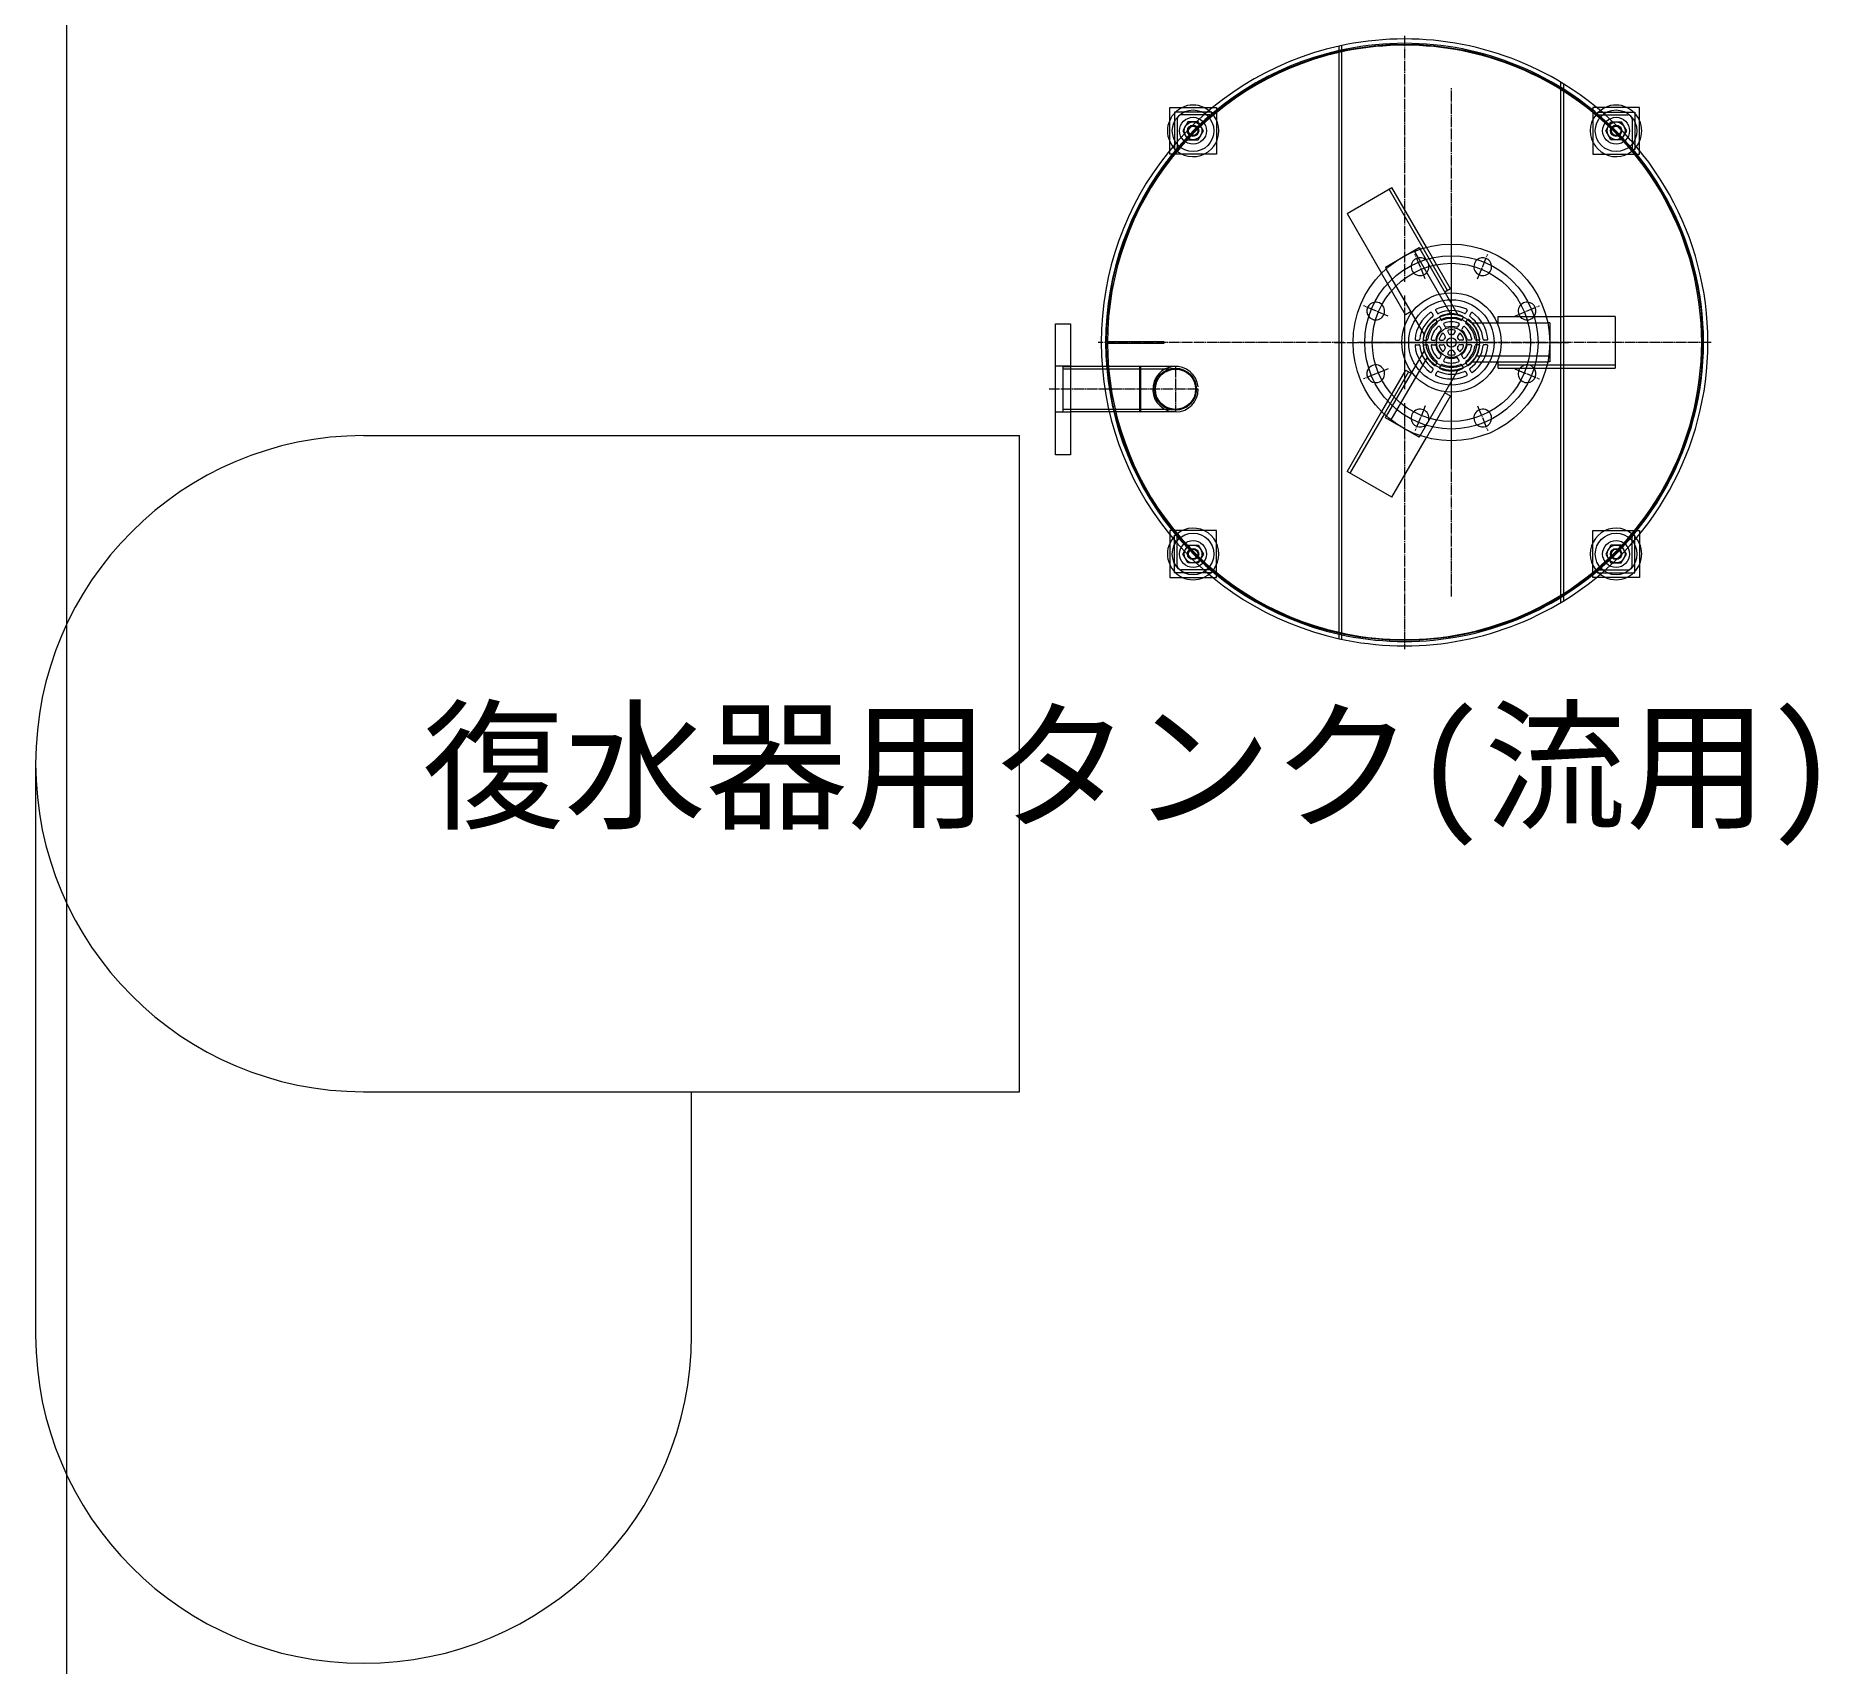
# Model space of a CAD drawing. Units: millimetres at full size. Extents: x -21196 to 21204, y -11807 to 11807.
# Drawn here: x -18629 to -16725, y -481 to 1257 of the extents above; entities that cross this region are included whole.
import ezdxf
from ezdxf.enums import TextEntityAlignment as Align

# ---------------------------------------------------------------- set-up
doc = ezdxf.new("R2010")
doc.units = ezdxf.units.MM
doc.header["$LTSCALE"] = 0.5
doc.linetypes.add('USER4', pattern=[27.1, 22, -1.7, 1.7, -1.7])
for name, color, linetype, lineweight in [('0-4_0-2(241129配置図菊池追記(立面図).jww)(機器配置図 260128.dwg)', 7, 'Continuous', 9), ('0-5_0-6(241129配置図菊池追記(立面図).jww)(機器配置図 260128.dwg)', 7, 'Continuous', 18), ('1-0_設備-5(241129配置図菊池追記(立面図).jww)(機器配置図 260128.dwg)', 7, 'Continuous', 9)]:
    doc.layers.add(name, color=color, linetype=linetype, lineweight=lineweight)
doc.layers.add('1-1_設備-D(241129配置図菊池追記(立面図).jww)(機器配置図 260128.dwg)', color=7, linetype='Continuous')
doc.styles.add('ＭＳ ゴシック', font='')
doc.styles.get('ＭＳ ゴシック').set_extended_font_data('MS Gothic')

msp = doc.modelspace()

# ---------------------------------------------------------------- texts
at = {"layer": '1-1_設備-D(241129配置図菊池追記(立面図).jww)(機器配置図 260128.dwg)', "style": 'ＭＳ ゴシック'}
msp.add_text('復水器用タンク(流用)', height=110.9, dxfattribs=at).set_placement((-18215.6005, 388.5531), align=Align.BOTTOM_LEFT)

# ---------------------------------------------------------------- linework, layer by layer
at = {"layer": '0-4_0-2(241129配置図菊池追記(立面図).jww)(機器配置図 260128.dwg)', "lineweight": 18}
msp.add_line((-18595.7815, 10425.8041), (-18595.7815, -9466.0957), dxfattribs=at)
at = {"layer": '0-5_0-6(241129配置図菊池追記(立面図).jww)(機器配置図 260128.dwg)', "lineweight": 9}
for p, q in [((-18278.5307, 830.1342), (-17577.9689, 830.1342)), ((-18628.8107, 479.8542), (-18628.8107, -130.4458)), ((-18278.5307, 129.5742), (-17577.9689, 129.5742)), ((-17928.2507, -130.4458), (-17928.2507, 129.5742))]:
    msp.add_line(p, q, dxfattribs=at)
at = {"layer": '0-5_0-6(241129配置図菊池追記(立面図).jww)(機器配置図 260128.dwg)'}
msp.add_line((-17577.9689, 129.5624), (-17577.9689, 830.1242), dxfattribs=at)
for centre, start, end in [((-18278.5307, 479.8542), 90, 270), ((-18278.5307, -130.4458), 180, 270), ((-18278.5307, -130.4458), 270, 0)]:
    msp.add_arc(centre, 350.28, start, end, dxfattribs=at)
at = {"layer": '1-0_設備-5(241129配置図菊池追記(立面図).jww)(機器配置図 260128.dwg)', "linetype": 'USER4'}
for p, q in [((-17166.5306, 1257.1519), (-17166.5306, 994.4519)), ((-17116.5306, 658.3587), (-17116.5306, 1200.9451)), ((-17116.5306, 804.6519), (-17116.5306, 1054.6519)), ((-17144.4486, 997.3737), (-17155.3269, 1023.7145)), ((-17088.6126, 997.3737), (-17077.7344, 1023.7145)), ((-17166.5306, 979.6519), (-17166.5306, 879.6519)), ((-17184.1582, 957.7975), (-17210.476, 968.7311)), ((-17048.9031, 957.7975), (-17022.5852, 968.7311)), ((-17231.3306, 929.6519), (-17494.0306, 929.6519)), ((-17241.5306, 929.6519), (-16991.5306, 929.6519)), ((-17116.5306, 929.6519), (-17216.5306, 929.6519)), ((-17076.5306, 929.6519), (-17156.5306, 929.6519)), ((-16839.0306, 929.6519), (-17101.7306, 929.6519)), ((-17411.2296, 903.9519), (-17411.2296, 855.3519)), ((-17184.1582, 901.5064), (-17210.476, 890.5727)), ((-17048.9031, 901.5064), (-17022.5852, 890.5727)), ((-17386.9296, 879.6519), (-17546.236, 879.6519)), ((-17166.5306, 864.8519), (-17166.5306, 602.1519)), ((-17144.4486, 861.9301), (-17155.3269, 835.5893)), ((-17088.6126, 861.9301), (-17077.7344, 835.5893))]:
    msp.add_line(p, q, dxfattribs=at)
at = {"layer": '1-0_設備-5(241129配置図菊池追記(立面図).jww)(機器配置図 260128.dwg)'}
for p, q in [((-17236.5306, 613.304), (-17236.5306, 1245.9998)), ((-17233.5306, 612.6551), (-17233.5306, 1246.6488)), ((-16999.5306, 652.0065), (-16999.5306, 1207.2974)), ((-16996.5306, 653.8331), (-16996.5306, 1205.4707)), ((-17417.4785, 1180.5998), (-17371.4725, 1180.5998)), ((-17417.4785, 1134.5938), (-17417.4785, 1180.5998)), ((-17409.4785, 1168.0998), (-17409.4785, 1137.5998)), ((-17374.4785, 1172.5998), (-17404.9785, 1172.5998)), ((-17397.9633, 1165.0998), (-17403.4481, 1155.5998)), ((-17386.9937, 1165.0998), (-17397.9633, 1165.0998)), ((-17381.5088, 1155.5998), (-17386.9937, 1165.0998)), ((-17372.4785, 1175.5998), (-17372.4785, 1174.5998)), ((-17371.4725, 1180.5998), (-17367.4785, 1180.5998)), ((-16961.5887, 1180.5998), (-16965.5828, 1180.5998)), ((-16915.5828, 1180.5998), (-16961.5887, 1180.5998)), ((-16960.5828, 1175.5998), (-16960.5828, 1174.5998)), ((-16958.5828, 1172.5998), (-16928.0828, 1172.5998)), ((-16951.5524, 1155.5998), (-16946.0676, 1165.0998)), ((-16946.0676, 1165.0998), (-16935.0979, 1165.0998)), ((-16935.0979, 1165.0998), (-16929.6131, 1155.5998)), ((-16923.5828, 1168.0998), (-16923.5828, 1137.5998)), ((-16915.5828, 1134.5938), (-16915.5828, 1180.5998)), ((-17403.4481, 1155.5998), (-17397.9633, 1146.0998)), ((-17397.9633, 1146.0998), (-17386.9937, 1146.0998)), ((-17386.9937, 1146.0998), (-17381.5088, 1155.5998)), ((-16946.0676, 1146.0998), (-16951.5524, 1155.5998)), ((-16935.0979, 1146.0998), (-16946.0676, 1146.0998)), ((-16929.6131, 1155.5998), (-16935.0979, 1146.0998)), ((-17417.4785, 1130.5998), (-17417.4785, 1134.5938)), ((-17412.4785, 1135.5998), (-17411.4785, 1135.5998)), ((-16920.5828, 1135.5998), (-16921.5828, 1135.5998)), ((-16915.5828, 1130.5998), (-16915.5828, 1134.5938)), ((-17227.9357, 1067.4048), (-17180.1256, 1095.008)), ((-17146.7896, 1030.1974), (-17183.1874, 1093.2402)), ((-17143.279, 1031.1878), (-17180.1256, 1095.008)), ((-17227.9357, 1067.4048), (-17191.0891, 1003.5846)), ((-17187.0956, 1010.1548), (-17150.9656, 1031.0144)), ((-17150.9656, 1031.0144), (-17149.9192, 1029.2019)), ((-17109.2461, 958.7541), (-17149.9192, 1029.2019)), ((-17120.6874, 984.987), (-17146.7896, 1030.1974)), ((-17117.6256, 986.7548), (-17143.279, 1031.1878)), ((-17187.0956, 1010.1548), (-17186.0492, 1008.3423)), ((-17156.477, 1027.8324), (-17155.9743, 1026.9617)), ((-17117.1097, 959.6463), (-17155.9743, 1026.9617)), ((-17165.4357, 959.1516), (-17191.0891, 1003.5846)), ((-17145.3761, 937.8944), (-17186.0492, 1008.3423)), ((-17117.6256, 986.7548), (-17123.4656, 983.383)), ((-17166.5306, 962.0519), (-17166.5306, 897.2519)), ((-17159.5956, 962.5234), (-17165.4357, 959.1516)), ((-17137.6149, 961.171), (-17136.108, 958.5609)), ((-17133.3415, 953.7692), (-17131.8296, 951.1505)), ((-17133.2848, 963.671), (-17131.7778, 961.0609)), ((-17129.0114, 956.2692), (-17127.4995, 953.6505)), ((-17116.5306, 899.6519), (-17116.5306, 959.6519)), ((-17104.0499, 956.2692), (-17105.5618, 953.6505)), ((-17099.7764, 963.671), (-17101.2834, 961.0609)), ((-17099.7197, 953.7692), (-17101.2316, 951.1505)), ((-17095.4463, 961.171), (-17096.9533, 958.5609)), ((-17066.5306, 957.2551), (-16996.5306, 957.2551)), ((-17066.5306, 950.5116), (-17066.5306, 957.2551)), ((-16941.5306, 957.2551), (-16996.5306, 957.2551)), ((-16941.5306, 957.2551), (-16941.5306, 902.0487)), ((-17539.576, 809.6519), (-17539.576, 949.6519)), ((-17539.576, 949.6519), (-17523.576, 949.6519)), ((-17129.0488, 946.3341), (-17127.5239, 943.6928)), ((-17124.7187, 948.8341), (-17123.1938, 946.1928)), ((-17124.6957, 938.7942), (-17123.1116, 936.0504)), ((-17120.3656, 941.2942), (-17118.7814, 938.5504)), ((-17112.6957, 941.2942), (-17114.2798, 938.5504)), ((-17108.3656, 938.7942), (-17109.9497, 936.0504)), ((-17108.3425, 948.8341), (-17109.8675, 946.1928)), ((-17104.0124, 946.3341), (-17105.5373, 943.6928)), ((-17094.9697, 950.5116), (-17013.6235, 950.5116)), ((-17011.5306, 950.5116), (-17013.6235, 950.5116)), ((-17011.5306, 950.5116), (-17011.5306, 908.7923)), ((-17134.1306, 929.6519), (-17198.9306, 929.6519)), ((-17145.3761, 921.4094), (-17186.0492, 850.9616)), ((-17142.217, 914.1532), (-17181.0816, 846.8378)), ((-17154.3691, 932.1519), (-17151.3552, 932.1519)), ((-17154.3691, 927.1519), (-17151.3552, 927.1519)), ((-17086.5306, 929.6519), (-17146.5306, 929.6519)), ((-17145.8223, 932.1519), (-17142.7985, 932.1519)), ((-17145.8223, 927.1519), (-17142.7985, 927.1519)), ((-17137.2369, 932.1519), (-17134.1871, 932.1519)), ((-17137.2369, 927.1519), (-17134.1871, 927.1519)), ((-17129.0488, 912.9698), (-17127.5239, 915.611)), ((-17128.5306, 932.1519), (-17125.3624, 932.1519)), ((-17128.5306, 927.1519), (-17125.3624, 927.1519)), ((-17124.6957, 920.5096), (-17123.1116, 923.2534)), ((-17120.3656, 918.0096), (-17118.7814, 920.7534)), ((-17112.6957, 918.0096), (-17114.2798, 920.7534)), ((-17108.3656, 920.5096), (-17109.9497, 923.2534)), ((-17104.5306, 932.1519), (-17107.6989, 932.1519)), ((-17104.5306, 927.1519), (-17107.6989, 927.1519)), ((-17104.0124, 912.9698), (-17105.5373, 915.611)), ((-17095.8243, 932.1519), (-17098.8742, 932.1519)), ((-17095.8243, 927.1519), (-17098.8742, 927.1519)), ((-17090.2652, 915.1562), (-17012.536, 915.1562)), ((-17087.239, 932.1519), (-17090.2628, 932.1519)), ((-17087.239, 927.1519), (-17090.2628, 927.1519)), ((-17078.6921, 932.1519), (-17081.7061, 932.1519)), ((-17078.6921, 927.1519), (-17081.7061, 927.1519)), ((-17011.5306, 915.1562), (-17012.536, 915.1562)), ((-17523.576, 904.2019), (-17539.576, 904.2019)), ((-17531.576, 903.9519), (-17523.576, 903.9519)), ((-17531.576, 903.9519), (-17531.576, 855.3519)), ((-17490.6319, 901.1519), (-17531.576, 901.1519)), ((-17489.5097, 903.9519), (-17523.576, 903.9519)), ((-17411.2296, 901.1519), (-17490.6319, 901.1519)), ((-17411.2296, 903.9519), (-17489.5097, 903.9519)), ((-17449.5796, 903.9519), (-17449.5796, 855.3519)), ((-17448.8181, 903.9473), (-17449.5796, 902.7519)), ((-17448.8081, 903.7519), (-17448.8081, 855.5299)), ((-17165.4357, 900.1522), (-17191.0891, 855.7193)), ((-17162.3738, 898.3845), (-17188.476, 853.1741)), ((-17165.4357, 900.1522), (-17159.5956, 896.7805)), ((-17109.2461, 900.5498), (-17149.9192, 830.1019)), ((-17137.6149, 898.1328), (-17136.108, 900.743)), ((-17133.3415, 905.5346), (-17131.8296, 908.1533)), ((-17133.2848, 895.6328), (-17131.7778, 898.243)), ((-17129.0114, 903.0346), (-17127.4995, 905.6533)), ((-17124.7187, 910.4698), (-17123.1938, 913.111)), ((-17108.3425, 910.4698), (-17109.8675, 913.111)), ((-17104.0499, 903.0346), (-17105.5618, 905.6533)), ((-17099.7764, 895.6328), (-17101.2834, 898.243)), ((-17099.7197, 905.5346), (-17101.2316, 908.1533)), ((-17095.4463, 898.1328), (-17096.9533, 900.743)), ((-17094.9697, 908.7923), (-17013.6235, 908.7923)), ((-17066.5306, 902.0487), (-17066.5306, 908.7923)), ((-17066.5306, 905.5843), (-16996.5306, 905.5843)), ((-17066.5306, 902.0487), (-16996.5306, 902.0487)), ((-17011.5306, 908.7923), (-17013.6235, 908.7923)), ((-16996.5306, 905.5843), (-16941.5306, 905.5843)), ((-16996.5306, 902.0487), (-16941.5306, 902.0487)), ((-17490.6319, 858.1519), (-17531.576, 858.1519)), ((-17411.2296, 858.1519), (-17490.6319, 858.1519)), ((-17117.6256, 872.5491), (-17143.279, 828.1161)), ((-17123.4656, 875.9208), (-17117.6256, 872.5491)), ((-17523.576, 855.1019), (-17539.576, 855.1019)), ((-17531.576, 855.3519), (-17523.576, 855.3519)), ((-17481.8963, 855.3519), (-17523.576, 855.3519)), ((-17411.2296, 855.3519), (-17481.8963, 855.3519)), ((-17449.5796, 856.5519), (-17448.8011, 855.3299)), ((-17191.0891, 855.7193), (-17227.9357, 791.8991)), ((-17188.476, 853.1741), (-17224.8738, 790.1313)), ((-17187.0956, 849.1491), (-17186.0492, 850.9616)), ((-17150.9656, 828.2894), (-17187.0956, 849.1491)), ((-17181.5843, 845.9671), (-17181.0816, 846.8378)), ((-17180.1256, 764.2959), (-17143.279, 828.1161)), ((-17150.9656, 828.2894), (-17149.9192, 830.1019)), ((-17180.1256, 764.2959), (-17227.9357, 791.8991)), ((-17417.4785, 728.7041), (-17417.4785, 724.71)), ((-17417.4785, 724.71), (-17417.4785, 678.7041)), ((-17412.4785, 723.7041), (-17411.4785, 723.7041)), ((-16920.5828, 723.7041), (-16921.5828, 723.7041)), ((-16915.5828, 728.7041), (-16915.5828, 724.71)), ((-16915.5828, 724.71), (-16915.5828, 678.7041)), ((-17409.4785, 691.2041), (-17409.4785, 721.7041)), ((-17403.4481, 703.7041), (-17397.9633, 713.2041)), ((-17397.9633, 713.2041), (-17386.9937, 713.2041)), ((-17386.9937, 713.2041), (-17381.5088, 703.7041)), ((-16946.0676, 713.2041), (-16951.5524, 703.7041)), ((-16935.0979, 713.2041), (-16946.0676, 713.2041)), ((-16929.6131, 703.7041), (-16935.0979, 713.2041)), ((-16923.5828, 691.2041), (-16923.5828, 721.7041)), ((-17374.4785, 686.7041), (-17404.9785, 686.7041)), ((-17397.9633, 694.2041), (-17403.4481, 703.7041)), ((-17386.9937, 694.2041), (-17397.9633, 694.2041)), ((-17381.5088, 703.7041), (-17386.9937, 694.2041)), ((-16958.5828, 686.7041), (-16928.0828, 686.7041)), ((-16951.5524, 703.7041), (-16946.0676, 694.2041)), ((-16946.0676, 694.2041), (-16935.0979, 694.2041)), ((-16935.0979, 694.2041), (-16929.6131, 703.7041)), ((-17417.4785, 678.7041), (-17371.4725, 678.7041)), ((-17372.4785, 683.7041), (-17372.4785, 684.7041)), ((-17371.4725, 678.7041), (-17367.4785, 678.7041)), ((-16961.5887, 678.7041), (-16965.5828, 678.7041)), ((-16915.5828, 678.7041), (-16961.5887, 678.7041)), ((-16960.5828, 683.7041), (-16960.5828, 684.7041))]:
    msp.add_line(p, q, dxfattribs=at)
for points in [[(-17367.4785, 1180.5998), (-17367.4785, 1130.5998), (-17417.4785, 1130.5998)], [(-17372.4785, 1175.5998), (-17412.4785, 1175.5998), (-17412.4785, 1135.5998)], [(-16965.5828, 1180.5998), (-16965.5828, 1130.5998), (-16915.5828, 1130.5998)], [(-16960.5828, 1175.5998), (-16920.5828, 1175.5998), (-16920.5828, 1135.5998)], [(-17523.576, 949.6519), (-17523.576, 809.6519), (-17539.576, 809.6519)], [(-17367.4785, 678.7041), (-17367.4785, 728.7041), (-17417.4785, 728.7041)], [(-17372.4785, 683.7041), (-17412.4785, 683.7041), (-17412.4785, 723.7041)], [(-16965.5828, 678.7041), (-16965.5828, 728.7041), (-16915.5828, 728.7041)], [(-16960.5828, 683.7041), (-16920.5828, 683.7041), (-16920.5828, 723.7041)]]:
    msp.add_lwpolyline(points, dxfattribs=at)
msp.add_lwpolyline([(-17483.8483, 928.6519), (-17483.8483, 930.6519), (-17423.8483, 930.6519), (-17423.8483, 928.6519)], close=True, dxfattribs=at)
for centre, radius in [((-17166.5306, 929.6519), 318.319), ((-17392.4785, 1155.6076), 22.219), ((-17392.4785, 1155.5998), 14.392), ((-17392.4785, 1155.5998), 9.5), ((-17392.4785, 1155.5998), 6), ((-16940.5828, 1155.6076), 22.219), ((-16940.5828, 1155.5998), 14.392), ((-16940.5828, 1155.5998), 9.5), ((-16940.5828, 1155.5998), 6), ((-17392.4785, 1155.5998), 5.053), ((-16940.5828, 1155.5998), 5.053), ((-17116.5306, 929.6519), 105), ((-17116.5306, 929.6519), 105), ((-17116.5306, 929.6519), 92.5), ((-17116.5306, 929.6519), 84.5), ((-17116.5306, 929.6519), 53), ((-17116.5306, 929.6519), 45.612), ((-17116.5306, 929.6519), 30), ((-17116.5306, 929.6519), 27), ((-17116.5306, 929.6519), 16), ((-17116.5306, 929.6519), 5), ((-17411.4796, 879.6519), 22.5), ((-17411.2296, 879.6519), 21.5), ((-17392.4785, 703.6962), 22.219), ((-16940.5828, 703.6962), 22.219), ((-17392.4785, 703.7041), 14.392), ((-17392.4785, 703.7041), 9.5), ((-17392.4785, 703.7041), 6), ((-17392.4785, 703.7041), 5.053), ((-16940.5828, 703.7041), 14.392), ((-16940.5828, 703.7041), 9.5), ((-16940.5828, 703.7041), 6), ((-16940.5828, 703.7041), 5.053)]:
    msp.add_circle(centre, radius, dxfattribs=at)
for centre, radius, start, end in [((-17166.5306, 929.6519), 324, 102.477, 257.523), ((-17166.5306, 929.6519), 319.319, 102.663, 257.337), ((-17166.5306, 929.6519), 317.319, 102.744, 257.256), ((-17166.5306, 929.6519), 319.319, 57.833, 102.663), ((-17166.5306, 929.6519), 324, 58.353, 102.477), ((-17166.5306, 929.6519), 324, 58.353, 102.477), ((-17166.5306, 929.6519), 317.319, 57.606, 102.744), ((-17166.5306, 929.6519), 324, 301.647, 58.353), ((-17166.5306, 929.6519), 319.319, 302.167, 57.833), ((-17392.4785, 1155.6076), 27.5, 65.341, 114.659), ((-17166.5306, 929.6519), 317.319, 302.394, 57.606), ((-16940.5828, 1155.6076), 27.5, 65.341, 114.659), ((-17392.3725, 1155.5016), 27.5, 155.916, 204.084), ((-17392.3725, 1155.4938), 27.5, 204.07, 64.651), ((-17392.3725, 1155.5016), 27.5, 114.124, 155.916), ((-17404.9785, 1168.0998), 4.5, 90, 180), ((-17374.4785, 1174.5998), 2, 270, 0), ((-16940.6887, 1155.4938), 27.5, 115.349, 335.93), ((-16958.5828, 1174.5998), 2, 180, 270), ((-16940.6887, 1155.5016), 27.5, 24.084, 65.876), ((-16928.0828, 1168.0998), 4.5, 0, 90), ((-16940.6887, 1155.5016), 27.5, 335.916, 24.084), ((-17411.4785, 1137.5998), 2, 270, 0), ((-16921.5828, 1137.5998), 2, 180, 270), ((-17150.0154, 1010.4914), 9.5, 173.352, 50.416), ((-17150.0154, 1010.4914), 9.5, 50.416, 173.352), ((-17083.0458, 1010.4914), 9.5, 129.584, 6.648), ((-17083.0458, 1010.4914), 9.5, 6.648, 129.584), ((-17197.3701, 963.1367), 9.5, 95.416, 218.352), ((-17197.3701, 963.1367), 9.5, 218.352, 95.416), ((-17035.6912, 963.1367), 9.5, 84.584, 321.648), ((-17035.6912, 963.1367), 9.5, 321.648, 84.584), ((-17116.5306, 929.6519), 39, 125.285, 174.715), ((-17116.5306, 929.6519), 34, 125.739, 174.261), ((-17116.5306, 929.6519), 30.5, 126.814, 173.186), ((-17138.4809, 960.671), 1, 30, 125.285), ((-17136.974, 958.0609), 1, 305.739, 30), ((-17134.2075, 953.2692), 1, 30, 126.814), ((-17132.4188, 964.171), 1, 114.715, 210), ((-17116.5306, 929.6519), 39, 65.285, 114.715), ((-17130.9118, 961.5609), 1, 210, 294.261), ((-17116.5306, 929.6519), 34, 65.739, 114.261), ((-17128.1454, 956.7692), 1, 113.186, 210), ((-17116.5306, 929.6519), 30.5, 66.814, 113.186), ((-17126.6335, 954.1505), 1, 210, 292.41), ((-17116.5306, 929.6519), 25.5, 67.59, 112.41), ((-17106.4278, 954.1505), 1, 247.59, 330), ((-17104.9159, 956.7692), 1, 330, 66.814), ((-17102.1494, 961.5609), 1, 245.739, 330), ((-17100.6425, 964.171), 1, 330, 65.285), ((-17098.8537, 953.2692), 1, 53.186, 150), ((-17116.5306, 929.6519), 30.5, 6.814, 53.186), ((-17096.0873, 958.0609), 1, 150, 234.261), ((-17116.5306, 929.6519), 34, 5.739, 54.261), ((-17094.5803, 960.671), 1, 54.715, 150), ((-17116.5306, 929.6519), 39, 5.285, 54.715), ((-17154.3691, 933.1519), 1, 174.715, 270), ((-17145.8223, 933.1519), 1, 173.186, 270), ((-17116.5306, 929.6519), 25.5, 127.59, 172.41), ((-17137.2369, 933.1519), 1, 170.406, 270), ((-17116.5306, 929.6519), 22, 129.594, 170.406), ((-17116.5306, 929.6519), 17, 131.212, 168.788), ((-17132.6956, 950.6505), 1, 307.59, 30), ((-17129.9149, 945.8341), 1, 30, 129.594), ((-17128.5306, 933.1519), 1, 163.74, 270), ((-17116.5306, 929.6519), 13.5, 136.26, 163.74), ((-17128.3899, 943.1928), 1, 311.212, 30), ((-17125.5617, 938.2942), 1, 30, 136.26), ((-17123.8527, 949.3341), 1, 110.406, 210), ((-17116.5306, 929.6519), 8.5, 141.618, 158.382), ((-17116.5306, 929.6519), 22, 69.594, 110.406), ((-17122.3278, 946.6928), 1, 210, 288.788), ((-17123.9776, 935.5504), 1, 321.618, 30), ((-17116.5306, 929.6519), 17, 71.212, 108.788), ((-17119.4995, 941.7942), 1, 103.74, 210), ((-17116.5306, 929.6519), 13.5, 76.26, 103.74), ((-17117.9154, 939.0504), 1, 210, 278.382), ((-17116.5306, 929.6519), 8.5, 81.618, 98.382), ((-17115.1458, 939.0504), 1, 261.618, 330), ((-17113.5617, 941.7942), 1, 330, 76.26), ((-17110.7335, 946.6928), 1, 251.212, 330), ((-17109.0837, 935.5504), 1, 150, 218.382), ((-17116.5306, 929.6519), 8.5, 21.618, 38.382), ((-17109.2086, 949.3341), 1, 330, 69.594), ((-17107.4995, 938.2942), 1, 43.74, 150), ((-17116.5306, 929.6519), 13.5, 16.26, 43.74), ((-17104.6713, 943.1928), 1, 150, 228.788), ((-17116.5306, 929.6519), 17, 11.212, 48.788), ((-17104.5306, 933.1519), 1, 270, 16.26), ((-17103.1464, 945.8341), 1, 50.406, 150), ((-17116.5306, 929.6519), 22, 9.594, 50.406), ((-17100.3656, 950.6505), 1, 150, 232.41), ((-17116.5306, 929.6519), 25.5, 7.59, 52.41), ((-17095.8243, 933.1519), 1, 270, 9.594), ((-17087.239, 933.1519), 1, 270, 6.814), ((-17078.6921, 933.1519), 1, 270, 5.285), ((-17154.3691, 926.1519), 1, 90, 185.285), ((-17116.5306, 929.6519), 39, 185.285, 234.715), ((-17151.3552, 933.1519), 1, 270, 354.261), ((-17151.3552, 926.1519), 1, 5.739, 90), ((-17116.5306, 929.6519), 34, 185.739, 234.261), ((-17145.8223, 926.1519), 1, 90, 186.814), ((-17116.5306, 929.6519), 30.5, 186.814, 233.186), ((-17142.7985, 933.1519), 1, 270, 352.41), ((-17142.7985, 926.1519), 1, 7.59, 90), ((-17116.5306, 929.6519), 25.5, 187.59, 232.41), ((-17137.2369, 926.1519), 1, 90, 189.594), ((-17116.5306, 929.6519), 22, 189.594, 230.406), ((-17134.1871, 933.1519), 1, 270, 348.788), ((-17134.1871, 926.1519), 1, 11.212, 90), ((-17116.5306, 929.6519), 17, 191.212, 228.788), ((-17128.5306, 926.1519), 1, 90, 196.26), ((-17116.5306, 929.6519), 13.5, 196.26, 223.74), ((-17128.3899, 916.111), 1, 330, 48.788), ((-17125.5617, 921.0096), 1, 223.74, 330), ((-17125.3624, 933.1519), 1, 270, 338.382), ((-17125.3624, 926.1519), 1, 21.618, 90), ((-17116.5306, 929.6519), 8.5, 201.618, 218.382), ((-17123.9776, 923.7534), 1, 330, 38.382), ((-17119.4995, 917.5096), 1, 150, 256.26), ((-17116.5306, 929.6519), 13.5, 256.26, 283.74), ((-17117.9154, 920.2534), 1, 81.618, 150), ((-17116.5306, 929.6519), 8.5, 261.618, 278.382), ((-17115.1458, 920.2534), 1, 30, 98.382), ((-17113.5617, 917.5096), 1, 283.74, 30), ((-17109.0837, 923.7534), 1, 141.618, 210), ((-17116.5306, 929.6519), 8.5, 321.618, 338.382), ((-17107.6989, 933.1519), 1, 201.618, 270), ((-17107.6989, 926.1519), 1, 90, 158.382), ((-17107.4995, 921.0096), 1, 210, 316.26), ((-17116.5306, 929.6519), 13.5, 316.26, 343.74), ((-17104.6713, 916.111), 1, 131.212, 210), ((-17116.5306, 929.6519), 17, 311.212, 348.788), ((-17104.5306, 926.1519), 1, 343.74, 90), ((-17116.5306, 929.6519), 22, 309.594, 350.406), ((-17116.5306, 929.6519), 25.5, 307.59, 352.41), ((-17098.8742, 933.1519), 1, 191.212, 270), ((-17098.8742, 926.1519), 1, 90, 168.788), ((-17116.5306, 929.6519), 30.5, 306.814, 353.186), ((-17116.5306, 929.6519), 34, 305.739, 354.261), ((-17095.8243, 926.1519), 1, 350.406, 90), ((-17116.5306, 929.6519), 39, 305.285, 354.715), ((-17090.2628, 933.1519), 1, 187.59, 270), ((-17090.2628, 926.1519), 1, 90, 172.41), ((-17087.239, 926.1519), 1, 353.186, 90), ((-17081.7061, 933.1519), 1, 185.739, 270), ((-17081.7061, 926.1519), 1, 90, 174.261), ((-17078.6921, 926.1519), 1, 354.715, 90), ((-17411.2296, 879.6519), 24.3, 6.125, 0), ((-17197.3701, 896.1671), 9.5, 141.648, 264.584), ((-17197.3701, 896.1671), 9.5, 264.584, 141.648), ((-17138.4809, 898.6328), 1, 234.715, 330), ((-17136.974, 901.243), 1, 330, 54.261), ((-17134.2075, 906.0346), 1, 233.186, 330), ((-17132.4188, 895.1328), 1, 150, 245.285), ((-17132.6956, 908.6533), 1, 330, 52.41), ((-17130.9118, 897.743), 1, 65.739, 150), ((-17129.9149, 913.4698), 1, 230.406, 330), ((-17116.5306, 929.6519), 34, 245.739, 294.261), ((-17128.1454, 902.5346), 1, 150, 246.814), ((-17116.5306, 929.6519), 30.5, 246.814, 293.186), ((-17126.6335, 905.1533), 1, 67.59, 150), ((-17116.5306, 929.6519), 25.5, 247.59, 292.41), ((-17123.8527, 909.9698), 1, 150, 249.594), ((-17116.5306, 929.6519), 22, 249.594, 290.406), ((-17122.3278, 912.611), 1, 71.212, 150), ((-17116.5306, 929.6519), 17, 251.212, 288.788), ((-17110.7335, 912.611), 1, 30, 108.788), ((-17109.2086, 909.9698), 1, 290.406, 30), ((-17106.4278, 905.1533), 1, 30, 112.41), ((-17104.9159, 902.5346), 1, 293.186, 30), ((-17103.1464, 913.4698), 1, 210, 309.594), ((-17102.1494, 897.743), 1, 30, 114.261), ((-17100.3656, 908.6533), 1, 127.59, 210), ((-17100.6425, 895.1328), 1, 294.715, 30), ((-17098.8537, 906.0346), 1, 210, 306.814), ((-17096.0873, 901.243), 1, 125.739, 210), ((-17094.5803, 898.6328), 1, 210, 305.285), ((-17035.6912, 896.1671), 9.5, 38.352, 275.416), ((-17035.6912, 896.1671), 9.5, 275.416, 38.352), ((-17116.5306, 929.6519), 39, 245.285, 294.715), ((-17150.0154, 848.8125), 9.5, 309.584, 186.648), ((-17083.0458, 848.8125), 9.5, 353.352, 230.416), ((-17150.0154, 848.8125), 9.5, 186.648, 309.584), ((-17083.0458, 848.8125), 9.5, 230.416, 353.352), ((-17392.3725, 703.81), 27.5, 295.349, 155.93), ((-17411.4785, 721.7041), 2, 0, 90), ((-16940.6887, 703.81), 27.5, 24.07, 244.651), ((-16921.5828, 721.7041), 2, 90, 180), ((-17392.3725, 703.8022), 27.5, 155.916, 204.084), ((-16940.6887, 703.8022), 27.5, 335.916, 24.084), ((-17392.3725, 703.8022), 27.5, 204.084, 245.876), ((-17404.9785, 691.2041), 4.5, 180, 270), ((-17374.4785, 684.7041), 2, 0, 90), ((-16958.5828, 684.7041), 2, 90, 180), ((-16940.6887, 703.8022), 27.5, 294.124, 335.916), ((-16928.0828, 691.2041), 4.5, 270, 0), ((-17392.4785, 703.6962), 27.5, 245.341, 294.659), ((-16940.5828, 703.6962), 27.5, 245.341, 294.659), ((-17166.5306, 929.6519), 319.319, 257.337, 302.167), ((-17166.5306, 929.6519), 324, 257.523, 301.647), ((-17166.5306, 929.6519), 324, 257.523, 301.647), ((-17166.5306, 929.6519), 317.319, 257.256, 302.394)]:
    msp.add_arc(centre, radius, start, end, dxfattribs=at)

msp.set_redraw_order([(e.dxf.handle, doc.entitydb.next_handle()) for e in msp.query("TEXT MTEXT ATTDEF DIMENSION ARC_DIMENSION")])  # texts and dimensions are drawn at this point

doc.saveas('drawing.dxf')
